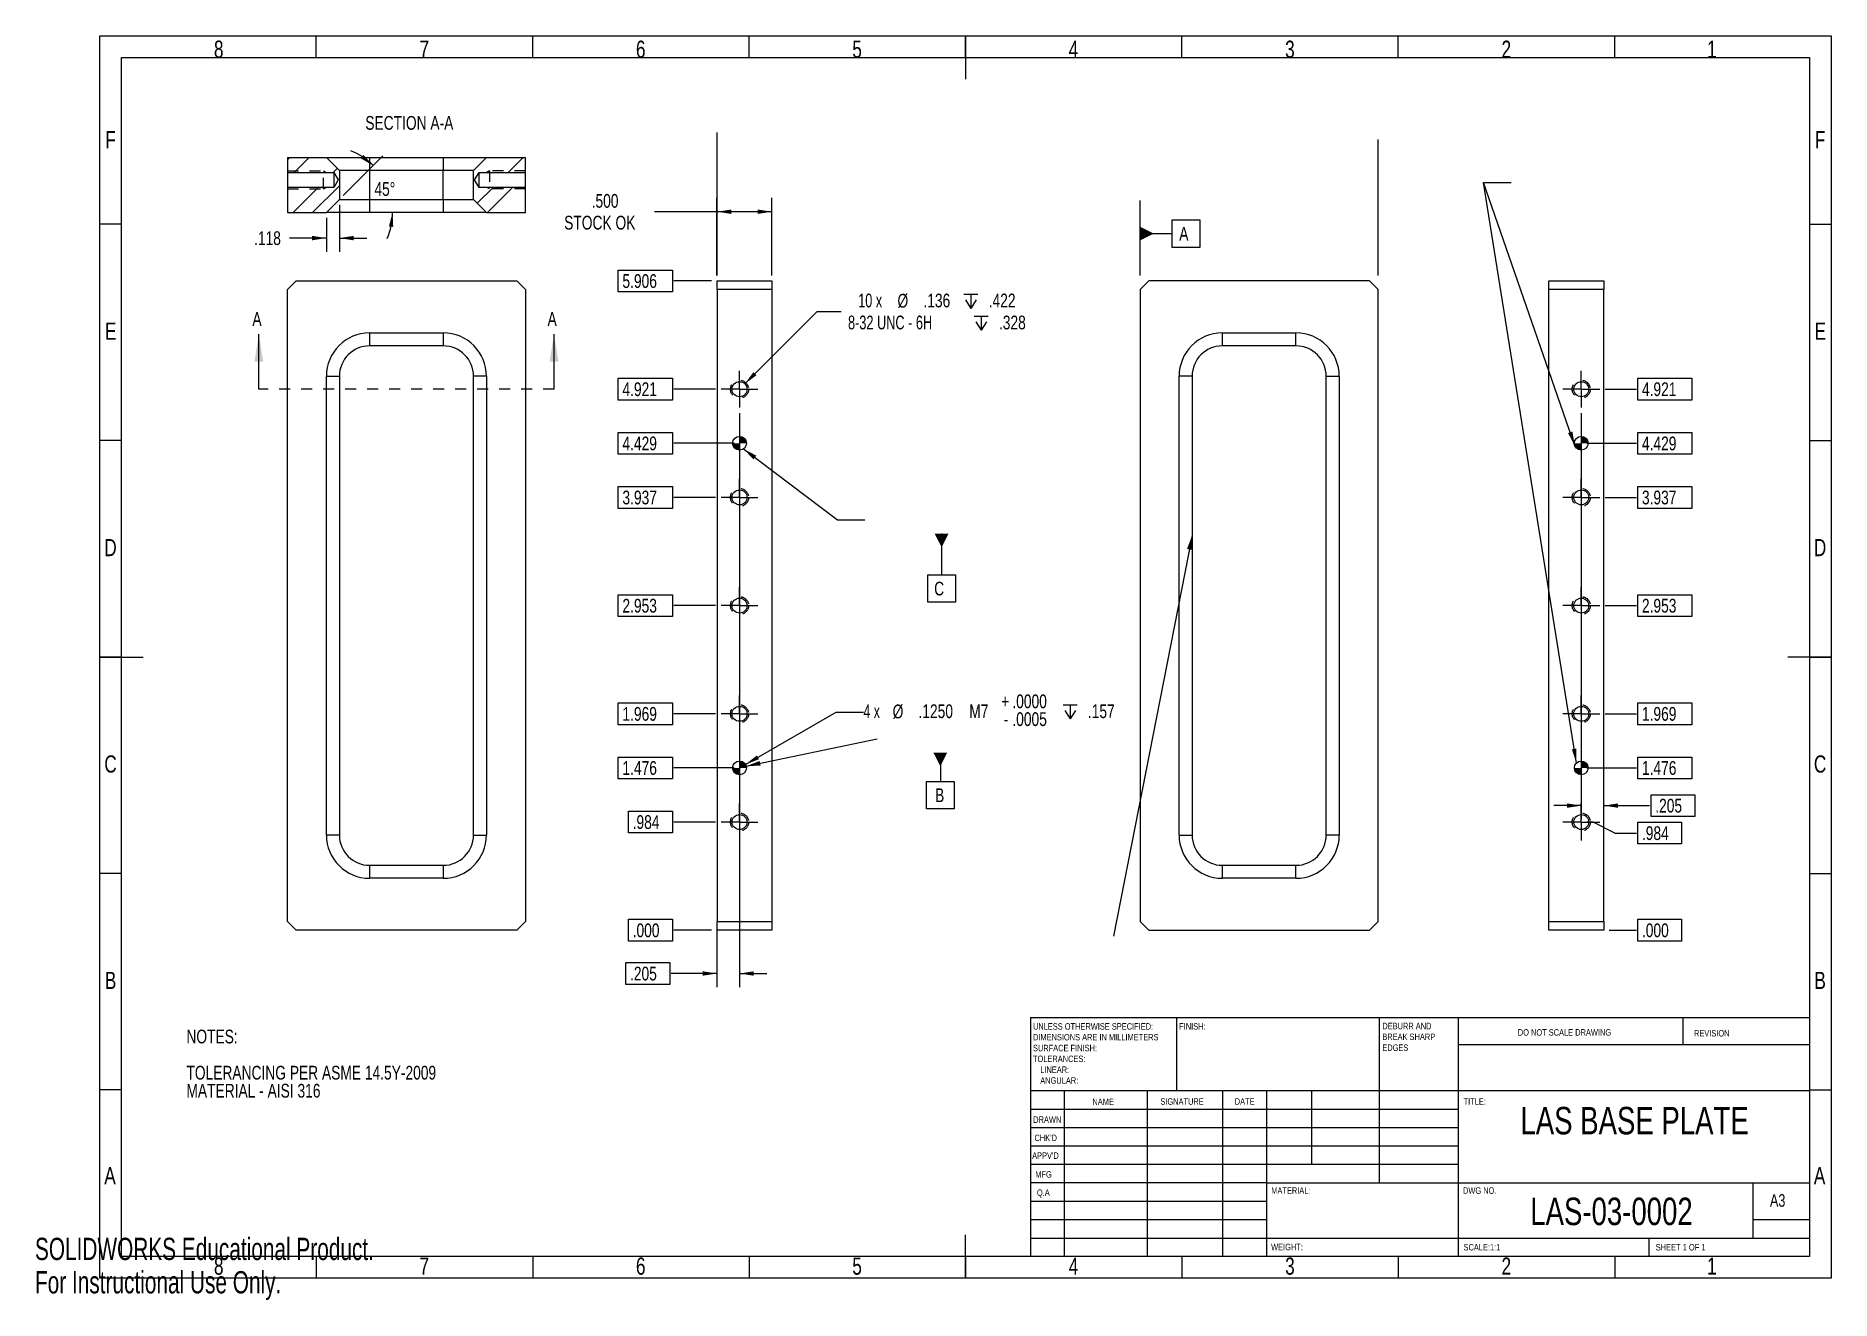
# Model space of a CAD drawing. Extents: x 0 to 16.3, y 0 to 11.5.
import ezdxf

# ---------------------------------------------------------------- set-up
doc = ezdxf.new("R2010")
doc.units = 0
doc.linetypes.add('SLD-DASHED', pattern=[0.075, 0.05, -0.025])
doc.linetypes.add('SLD-SOLID', pattern=[0])
doc.layers.get('0').update_dxf_attribs({"linetype": 'CONTINUOUS'})
doc.styles.add('SLDTEXTSTYLE0', font='TXT', dxfattribs={"width": 0.75})
doc.styles.add('SLDTEXTSTYLE1', font='TXT', dxfattribs={"width": 0.686449})
doc.styles.add('SLDTEXTSTYLE2', font='TXT', dxfattribs={"width": 0.6875})
doc.styles.add('SLDTEXTSTYLE3', font='TXT', dxfattribs={"width": 0.692308})
doc.styles.add('SLDTEXTSTYLE4', font='TXT', dxfattribs={"width": 0.666667})
doc.styles.add('SLDTEXTSTYLE6', font='TXT', dxfattribs={"width": 0.7})
doc.dimstyles.new('SLDDIMSTYLE0', dxfattribs={"dimtxt": 0.125, "dimasz": 0.13, "dimexe": 0, "dimexo": 0.0625, "dimgap": -0.03125, "dimtad": 0, "dimtih": 1, "dimtoh": 1, "dimdec": 3, "dimrnd": 1e-09, "dimzin": 4, "dimtxsty": 'SLDTEXTSTYLE0', "dimblk1": 'NONE', "dimblk2": 'NONE', "dimsah": 1, "dimcen": 0.09, "dimazin": 3, "dimtfac": 1, "dimtdec": 3, "dimtofl": 0, "dimtmove": 0, "dimatfit": 3, "dimtolj": 1})
doc.dimstyles.new('SLDDIMSTYLE1', dxfattribs={"dimtxt": 0.125, "dimasz": 0.13, "dimexe": 0, "dimexo": 0.0625, "dimgap": -0.03125, "dimtad": 0, "dimtih": 1, "dimtoh": 1, "dimdec": 3, "dimrnd": 1e-09, "dimzin": 12, "dimtxsty": 'SLDTEXTSTYLE0', "dimblk1": 'NONE', "dimblk2": 'NONE', "dimsah": 1, "dimcen": 0.09, "dimazin": 3, "dimtfac": 1, "dimtdec": 3, "dimtofl": 0, "dimtmove": 0, "dimatfit": 3, "dimtolj": 1})
doc.dimstyles.new('SLDDIMSTYLE10', dxfattribs={"dimtxt": 0.125, "dimasz": 0.13, "dimexe": 0, "dimexo": 0.0625, "dimgap": -0.03125, "dimtad": 0, "dimtih": 1, "dimtoh": 1, "dimdec": 3, "dimrnd": 1e-09, "dimzin": 12, "dimtxsty": 'SLDTEXTSTYLE0', "dimblk1": 'NONE', "dimblk2": 'NONE', "dimsah": 1, "dimcen": 0.09, "dimazin": 3, "dimtfac": 1, "dimtdec": 3, "dimtofl": 0, "dimtmove": 0, "dimatfit": 3, "dimtolj": 1})
doc.dimstyles.new('SLDDIMSTYLE11', dxfattribs={"dimtxt": 0.125, "dimasz": 0.13, "dimexe": 0, "dimexo": 0.0625, "dimgap": 0.03125, "dimtad": 0, "dimtih": 1, "dimtoh": 1, "dimdec": 4, "dimzin": 12, "dimtxsty": 'SLDTEXTSTYLE0', "dimsah": 1, "dimcen": 0.09, "dimazin": 3, "dimtfac": 1, "dimtofl": 0, "dimtmove": 0, "dimatfit": 3, "dimtolj": 1, "dimtzin": 12})
doc.dimstyles.new('SLDDIMSTYLE12', dxfattribs={"dimtxt": 0.125, "dimasz": 0.13, "dimexe": 0, "dimexo": 0.0625, "dimgap": 0.03125, "dimtad": 0, "dimtih": 1, "dimtoh": 1, "dimdec": 3, "dimrnd": 1e-09, "dimzin": 12, "dimtxsty": 'SLDTEXTSTYLE0', "dimsah": 1, "dimcen": 0.09, "dimazin": 3, "dimtfac": 1, "dimtdec": 3, "dimtmove": 0, "dimatfit": 3, "dimtolj": 1, "dimtzin": 12})
doc.dimstyles.new('SLDDIMSTYLE2', dxfattribs={"dimtxt": 0.125, "dimasz": 0.13, "dimexe": 0, "dimexo": 0.0625, "dimgap": 0.03125, "dimtad": 0, "dimtih": 1, "dimtoh": 1, "dimdec": 3, "dimrnd": 1e-09, "dimzin": 4, "dimtxsty": 'SLDTEXTSTYLE0', "dimsah": 1, "dimcen": 0.09, "dimazin": 3, "dimtfac": 1, "dimtdec": 3, "dimtofl": 0, "dimtmove": 0, "dimatfit": 3, "dimtolj": 1, "dimtzin": 12})
doc.dimstyles.new('SLDDIMSTYLE3', dxfattribs={"dimtxt": 0.125, "dimasz": 0.13, "dimexe": 0, "dimexo": 0.0625, "dimgap": 0.03125, "dimtad": 0, "dimtih": 1, "dimtoh": 1, "dimdec": 3, "dimrnd": 1e-09, "dimzin": 12, "dimtxsty": 'SLDTEXTSTYLE0', "dimsah": 1, "dimcen": 0, "dimazin": 3, "dimtfac": 1, "dimtdec": 3, "dimtofl": 0, "dimtmove": 0, "dimatfit": 3, "dimtolj": 1, "dimtzin": 12})
doc.dimstyles.new('SLDDIMSTYLE4', dxfattribs={"dimtxt": 0.125, "dimasz": 0.13, "dimexe": 0, "dimexo": 0.0625, "dimgap": 0.03125, "dimtad": 0, "dimtih": 1, "dimtoh": 1, "dimdec": 4, "dimrnd": 1e-09, "dimzin": 4, "dimtxsty": 'SLDTEXTSTYLE0', "dimsah": 1, "dimcen": 0, "dimazin": 3, "dimtol": 1, "dimtm": 0.001, "dimtfac": 1, "dimtdec": 3, "dimtofl": 0, "dimtmove": 0, "dimatfit": 3, "dimtolj": 1, "dimtzin": 0})
doc.dimstyles.new('SLDDIMSTYLE5', dxfattribs={"dimtxt": 0.125, "dimasz": 0.13, "dimexe": 0, "dimexo": 0.0625, "dimgap": -0.03125, "dimtad": 0, "dimtih": 1, "dimtoh": 1, "dimdec": 3, "dimrnd": 1e-09, "dimzin": 12, "dimtxsty": 'SLDTEXTSTYLE0', "dimsah": 1, "dimcen": 0.09, "dimazin": 3, "dimtfac": 1, "dimtdec": 3, "dimtmove": 0, "dimatfit": 3, "dimtolj": 1})
doc.dimstyles.new('SLDDIMSTYLE7', dxfattribs={"dimtxt": 0.18, "dimasz": 0.13, "dimexe": 0, "dimexo": 0.0625, "dimgap": 0, "dimtad": 0, "dimtih": 1, "dimtoh": 1, "dimdec": 0, "dimrnd": 1e-09, "dimzin": 0, "dimtxsty": 'STANDARD', "dimblk1": 'NONE', "dimblk2": 'NONE', "dimsah": 1, "dimcen": 0.09, "dimazin": 3, "dimtfac": 0.13, "dimtdec": 0, "dimtofl": 0, "dimtmove": 0, "dimatfit": 3, "dimtolj": 1, "dimtzin": 0})
doc.dimstyles.new('SLDDIMSTYLE8', dxfattribs={"dimtxt": 0.18, "dimasz": 0.13, "dimexe": 0, "dimexo": 0.0625, "dimgap": 0, "dimtad": 0, "dimtih": 1, "dimtoh": 1, "dimdec": 0, "dimrnd": 1e-09, "dimzin": 0, "dimtxsty": 'STANDARD', "dimsah": 1, "dimcen": 0.09, "dimazin": 3, "dimtfac": 0.13, "dimtdec": 0, "dimtofl": 0, "dimtmove": 0, "dimatfit": 3, "dimtolj": 1, "dimtzin": 0})
doc.dimstyles.new('SLDDIMSTYLE9', dxfattribs={"dimtxt": 0.125, "dimasz": 0.13, "dimexe": 0, "dimexo": 0.0625, "dimgap": -0.03125, "dimtad": 0, "dimtih": 1, "dimtoh": 1, "dimdec": 3, "dimrnd": 1e-09, "dimzin": 4, "dimtxsty": 'SLDTEXTSTYLE0', "dimblk1": 'NONE', "dimblk2": 'NONE', "dimsah": 1, "dimcen": 0.09, "dimazin": 3, "dimtfac": 1, "dimtdec": 3, "dimtofl": 0, "dimtmove": 0, "dimatfit": 3, "dimtolj": 1})

msp = doc.modelspace()

# ---------------------------------------------------------------- texts
at = {"color": 7, "linetype": 'CONTINUOUS'}
for s, insert, char_height, attachment_point, style in [('8', (1.67165, 11.45317), 0.15625, 2, 'SLDTEXTSTYLE0'), ('7', (3.54173, 11.45317), 0.15625, 2, 'SLDTEXTSTYLE0'), ('6', (5.51024, 11.45317), 0.15625, 2, 'SLDTEXTSTYLE0'), ('5', (7.47874, 11.45317), 0.15625, 2, 'SLDTEXTSTYLE0'), ('4', (9.44725, 11.45317), 0.15625, 2, 'SLDTEXTSTYLE0'), ('3', (11.41575, 11.45317), 0.15625, 2, 'SLDTEXTSTYLE0'), ('2', (13.38425, 11.45317), 0.15625, 2, 'SLDTEXTSTYLE0'), ('1', (15.25433, 11.45317), 0.15625, 2, 'SLDTEXTSTYLE0'), ('F', (0.68731, 10.63081), 0.15625, 2, 'SLDTEXTSTYLE0'), ('SECTION A-A', (3.40555, 10.76744), 0.125, 2, 'SLDTEXTSTYLE0'), ('F', (16.23849, 10.63081), 0.15625, 2, 'SLDTEXTSTYLE0'), ('A', (1.97785, 8.98373), 0.125, 1, 'SLDTEXTSTYLE0'), ('A', (4.66289, 8.98373), 0.125, 1, 'SLDTEXTSTYLE0'), ('E', (0.68928, 8.88868), 0.15625, 2, 'SLDTEXTSTYLE0'), ('E', (16.24046, 8.88868), 0.15625, 2, 'SLDTEXTSTYLE0'), ('D', (0.68711, 6.92018), 0.15625, 2, 'SLDTEXTSTYLE0'), ('D', (16.23829, 6.92018), 0.15625, 2, 'SLDTEXTSTYLE0'), ('C', (0.68735, 4.95168), 0.15625, 2, 'SLDTEXTSTYLE0'), ('C', (16.23853, 4.95168), 0.15625, 2, 'SLDTEXTSTYLE0'), ('B', (0.68782, 2.98317), 0.15625, 2, 'SLDTEXTSTYLE0'), ('B', (16.239, 2.98317), 0.15625, 2, 'SLDTEXTSTYLE0'), ('FINISH:', (10.40832, 2.51651), 0.059055, 1, 'SLDTEXTSTYLE0'), ('DO NOT SCALE DRAWING', (13.48877, 2.46193), 0.0590551, 1, 'SLDTEXTSTYLE0'), ('REVISION', (15.09164, 2.45413), 0.059055, 1, 'SLDTEXTSTYLE0'), ('NAME', (9.61899, 1.83077), 0.059055, 1, 'SLDTEXTSTYLE0'), ('SIGNATURE', (10.23754, 1.83314), 0.059055, 1, 'SLDTEXTSTYLE0'), ('DATE', (10.91396, 1.83371), 0.059055, 1, 'SLDTEXTSTYLE0'), ('TITLE:', (12.99568, 1.83371), 0.059055, 1, 'SLDTEXTSTYLE0'), ('DRAWN', (9.08045, 1.66869), 0.059055, 1, 'SLDTEXTSTYLE1'), ('LAS BASE PLATE', (14.55113, 1.75479), 0.25, 2, 'SLDTEXTSTYLE0'), ("CHK'D", (9.0921, 1.50244), 0.059055, 1, 'SLDTEXTSTYLE0'), ("APPV'D", (9.07093, 1.34118), 0.059055, 1, 'SLDTEXTSTYLE0'), ('A', (0.68266, 1.20711), 0.15625, 2, 'SLDTEXTSTYLE0'), ('MFG', (9.09937, 1.16991), 0.059055, 1, 'SLDTEXTSTYLE0'), ('A', (16.23385, 1.20711), 0.15625, 2, 'SLDTEXTSTYLE0'), ('Q.A', (9.11453, 1.00412), 0.059055, 1, 'SLDTEXTSTYLE0'), ('MATERIAL:', (11.2459, 1.02307), 0.059055, 1, 'SLDTEXTSTYLE0'), ('DWG NO.', (12.99028, 1.02307), 0.059055, 1, 'SLDTEXTSTYLE0'), ('LAS-03-0002', (14.34084, 0.92941), 0.25, 2, 'SLDTEXTSTYLE0'), ('A3', (15.78233, 0.96088), 0.114583, 1, 'SLDTEXTSTYLE0'), ('SOLIDWORKS Educational Product.', (0, 0.56419), 0.2022874, 1, 'SLDTEXTSTYLE6'), ('WEIGHT:', (11.2448, 0.50982), 0.059, 1, 'SLDTEXTSTYLE0'), ('SCALE:1:1', (12.99504, 0.50788), 0.059055, 1, 'SLDTEXTSTYLE0'), ('SHEET 1 OF 1', (14.74324, 0.50788), 0.0590551, 1, 'SLDTEXTSTYLE2'), ('8', (1.67165, 0.38475), 0.15625, 2, 'SLDTEXTSTYLE0'), ('7', (3.54173, 0.38475), 0.15625, 2, 'SLDTEXTSTYLE0'), ('6', (5.51024, 0.38475), 0.15625, 2, 'SLDTEXTSTYLE0'), ('5', (7.47874, 0.38475), 0.15625, 2, 'SLDTEXTSTYLE0'), ('4', (9.44725, 0.38475), 0.15625, 2, 'SLDTEXTSTYLE0'), ('3', (11.41575, 0.38475), 0.15625, 2, 'SLDTEXTSTYLE0'), ('2', (13.38425, 0.38475), 0.15625, 2, 'SLDTEXTSTYLE0'), ('1', (15.25433, 0.38475), 0.15625, 2, 'SLDTEXTSTYLE0'), ('For Instructional Use Only.', (0, 0.26076), 0.2022874, 1, 'SLDTEXTSTYLE6')]:
    msp.add_mtext(s, dxfattribs=dict(at, insert=insert, char_height=char_height, attachment_point=attachment_point, style=style))

# ---------------------------------------------------------------- blocks, each defined once
blk = doc.blocks.new('SW_NOTE_0')
at = {"color": 0, "linetype": 'CONTINUOUS', "char_height": 0.125, "attachment_point": 1, "style": 'SLDTEXTSTYLE0'}
for s, insert in [('NOTES:', (0, 0.161)), ('TOLERANCING PER ASME 14.5Y-2009', (0, -0.168)), ('MATERIAL - AISI 316', (0, -0.332))]:
    blk.add_mtext(s, dxfattribs=dict(at, insert=insert))
blk = doc.blocks.new('SW_NOTE_0_1')
at = {"color": 0, "linetype": 'CONTINUOUS', "attachment_point": 1, "style": 'SLDTEXTSTYLE0'}
for s, insert, char_height in [('UNLESS OTHERWISE SPECIFIED:', (0, 0.076), 0.05906), ('SURFACE FINISH:', (0, -0.121), 0.05906), ('DIMENSIONS ARE IN MILLIMETERS', (0, -0.022), 0.05906), ('TOLERANCES:', (0, -0.219), 0.05906), ('LINEAR:', (0.066, -0.318), 0.0591), ('ANGULAR:', (0.066, -0.416), 0.0591)]:
    blk.add_mtext(s, dxfattribs=dict(at, insert=insert, char_height=char_height))
blk = doc.blocks.new('SW_NOTE_0_2')
at = {"color": 0, "linetype": 'CONTINUOUS', "attachment_point": 1, "style": 'SLDTEXTSTYLE0'}
for s, insert, char_height in [('DEBURR AND', (0, 0.076), 0.0591), ('BREAK SHARP', (0, -0.022), 0.05906), ('EDGES', (0, -0.121), 0.0591)]:
    blk.add_mtext(s, dxfattribs=dict(at, insert=insert, char_height=char_height))
blk = doc.blocks.new('_D')
at = {"color": 7, "linetype": 'SLD-SOLID'}
for p, q in [((5.398, 3.262), (5.398, 3.461)), ((5.398, 3.461), (5.798, 3.461)), ((5.798, 3.461), (5.798, 3.262)), ((6.154, 3.361), (5.811, 3.361)), ((5.798, 3.262), (5.398, 3.262))]:
    blk.add_line(p, q, dxfattribs=at)
at = {"color": 7, "linetype": 'SLD-SOLID', "insert": (5.437, 3.423), "char_height": 0.125, "attachment_point": 1, "style": 'SLDTEXTSTYLE0'}
blk.add_mtext('.000', dxfattribs=at)
blk = doc.blocks.new('_NONE')
blk = doc.blocks.new('_D_1')
at = {"color": 7, "linetype": 'SLD-SOLID'}
for p, q in [((5.398, 4.246), (5.398, 4.445)), ((5.398, 4.445), (5.798, 4.445)), ((5.798, 4.445), (5.798, 4.246)), ((5.798, 4.246), (5.398, 4.246)), ((6.191, 4.346), (5.811, 4.346))]:
    blk.add_line(p, q, dxfattribs=at)
at = {"color": 7, "linetype": 'SLD-SOLID', "insert": (5.437, 4.408), "char_height": 0.125, "attachment_point": 1, "style": 'SLDTEXTSTYLE0'}
blk.add_mtext('.984', dxfattribs=at)
blk = doc.blocks.new('_D_2')
at = {"color": 7, "linetype": 'SLD-SOLID'}
for p, q in [((5.306, 4.739), (5.306, 4.937)), ((5.306, 4.937), (5.798, 4.937)), ((5.798, 4.937), (5.798, 4.739)), ((5.798, 4.739), (5.306, 4.739)), ((6.359, 4.838), (5.811, 4.838))]:
    blk.add_line(p, q, dxfattribs=at)
at = {"color": 7, "linetype": 'SLD-SOLID', "insert": (5.344, 4.9), "char_height": 0.125, "attachment_point": 1, "style": 'SLDTEXTSTYLE0'}
blk.add_mtext('1.476', dxfattribs=at)
blk = doc.blocks.new('_D_3')
at = {"color": 7, "linetype": 'SLD-SOLID'}
for p, q in [((5.306, 5.231), (5.306, 5.429)), ((5.306, 5.429), (5.798, 5.429)), ((5.798, 5.429), (5.798, 5.231)), ((5.798, 5.231), (5.306, 5.231)), ((6.191, 5.33), (5.811, 5.33))]:
    blk.add_line(p, q, dxfattribs=at)
at = {"color": 7, "linetype": 'SLD-SOLID', "insert": (5.344, 5.392), "char_height": 0.125, "attachment_point": 1, "style": 'SLDTEXTSTYLE0'}
blk.add_mtext('1.969', dxfattribs=at)
blk = doc.blocks.new('_D_4')
at = {"color": 7, "linetype": 'SLD-SOLID'}
for p, q in [((5.306, 6.215), (5.306, 6.413)), ((5.306, 6.413), (5.798, 6.413)), ((5.798, 6.413), (5.798, 6.215)), ((5.798, 6.215), (5.306, 6.215)), ((6.191, 6.314), (5.811, 6.314))]:
    blk.add_line(p, q, dxfattribs=at)
at = {"color": 7, "linetype": 'SLD-SOLID', "insert": (5.344, 6.376), "char_height": 0.125, "attachment_point": 1, "style": 'SLDTEXTSTYLE0'}
blk.add_mtext('2.953', dxfattribs=at)
blk = doc.blocks.new('_D_5')
at = {"color": 7, "linetype": 'SLD-SOLID'}
for p, q in [((5.306, 7.199), (5.306, 7.398)), ((5.306, 7.398), (5.798, 7.398)), ((5.798, 7.398), (5.798, 7.199)), ((5.798, 7.199), (5.306, 7.199)), ((6.191, 7.298), (5.811, 7.298))]:
    blk.add_line(p, q, dxfattribs=at)
at = {"color": 7, "linetype": 'SLD-SOLID', "insert": (5.344, 7.36), "char_height": 0.125, "attachment_point": 1, "style": 'SLDTEXTSTYLE0'}
blk.add_mtext('3.937', dxfattribs=at)
blk = doc.blocks.new('_D_6')
at = {"color": 7, "linetype": 'SLD-SOLID'}
for p, q in [((5.306, 7.691), (5.306, 7.89)), ((5.306, 7.89), (5.798, 7.89)), ((5.798, 7.89), (5.798, 7.691)), ((5.798, 7.691), (5.306, 7.691)), ((6.359, 7.791), (5.811, 7.791))]:
    blk.add_line(p, q, dxfattribs=at)
at = {"color": 7, "linetype": 'SLD-SOLID', "insert": (5.344, 7.852), "char_height": 0.125, "attachment_point": 1, "style": 'SLDTEXTSTYLE0'}
blk.add_mtext('4.429', dxfattribs=at)
blk = doc.blocks.new('_D_7')
at = {"color": 7, "linetype": 'SLD-SOLID'}
for p, q in [((5.306, 8.183), (5.306, 8.382)), ((5.306, 8.382), (5.798, 8.382)), ((5.798, 8.382), (5.798, 8.183)), ((5.798, 8.183), (5.306, 8.183)), ((6.191, 8.283), (5.811, 8.283))]:
    blk.add_line(p, q, dxfattribs=at)
at = {"color": 7, "linetype": 'SLD-SOLID', "insert": (5.344, 8.345), "char_height": 0.125, "attachment_point": 1, "style": 'SLDTEXTSTYLE0'}
blk.add_mtext('4.921', dxfattribs=at)
blk = doc.blocks.new('_D_8')
at = {"color": 7, "linetype": 'SLD-SOLID'}
for p, q in [((5.306, 9.168), (5.306, 9.366)), ((5.306, 9.366), (5.798, 9.366)), ((5.798, 9.366), (5.798, 9.168)), ((5.798, 9.168), (5.306, 9.168)), ((6.154, 9.267), (5.811, 9.267))]:
    blk.add_line(p, q, dxfattribs=at)
at = {"color": 7, "linetype": 'SLD-SOLID', "insert": (5.344, 9.329), "char_height": 0.125, "attachment_point": 1, "style": 'SLDTEXTSTYLE0'}
blk.add_mtext('5.906', dxfattribs=at)
blk = doc.blocks.new('_D_9')
at = {"color": 7, "linetype": 'SLD-SOLID'}
for p, q in [((6.204, 9.317), (6.204, 10.022)), ((6.704, 9.317), (6.704, 10.022)), ((6.204, 9.897), (5.636, 9.897)), ((6.704, 9.897), (6.204, 9.897))]:
    blk.add_line(p, q, dxfattribs=at)
for points in [[(6.204, 9.897), (6.334, 9.877), (6.334, 9.917)], [(6.704, 9.897), (6.574, 9.917), (6.574, 9.877)]]:
    blk.add_solid(points, dxfattribs=at)
at = {"color": 7, "linetype": 'SLD-SOLID', "char_height": 0.125, "attachment_point": 1, "style": 'SLDTEXTSTYLE0'}
for s, insert in [('.500', (5.064, 10.058)), ('STOCK OK', (4.814, 9.86))]:
    blk.add_mtext(s, dxfattribs=dict(at, insert=insert))
blk = doc.blocks.new('SW_SYMBOL_HOLE_DEPTH')
at = {"color": 0, "linetype": 'SLD-SOLID'}
for p, q in [((0, 34.4), (31.5, 34.4)), ((3.9, 21.9), (15.7, 3)), ((15.7, 34.4), (15.7, 3)), ((27.6, 21.9), (15.7, 3))]:
    blk.add_line(p, q, dxfattribs=at)
blk = doc.blocks.new('_D_10')
at = {"color": 7, "linetype": 'SLD-SOLID'}
for p, q in [((6.457, 8.331), (7.115, 8.989)), ((7.115, 8.989), (7.334, 8.989))]:
    blk.add_line(p, q, dxfattribs=at)
blk.add_solid([(6.457, 8.331), (6.563, 8.409), (6.535, 8.437)], dxfattribs=at)
at = {"color": 7, "linetype": 'SLD-SOLID', "xscale": 0.0040555664, "yscale": 0.0040555664, "zscale": 0.0040555664}
for p in [(8.45, 9.006), (8.543, 8.806)]:
    blk.add_blockref('SW_SYMBOL_HOLE_DEPTH', p, dxfattribs=at)
at = {"color": 7, "linetype": 'SLD-SOLID', "char_height": 0.125, "attachment_point": 1}
for s, insert, style in [('10 x', (7.489, 9.152), 'SLDTEXTSTYLE2'), ('%%c', (7.846, 9.15), 'SLDTEXTSTYLE0'), ('.136', (8.082, 9.152), 'SLDTEXTSTYLE0'), ('.422', (8.676, 9.152), 'SLDTEXTSTYLE0'), ('8-32 UNC - 6H', (7.396, 8.952), 'SLDTEXTSTYLE3'), ('.328', (8.769, 8.952), 'SLDTEXTSTYLE0')]:
    blk.add_mtext(s, dxfattribs=dict(at, insert=insert, style=style))
blk = doc.blocks.new('_D_11')
at = {"color": 7, "linetype": 'SLD-SOLID'}
for p, q in [((6.463, 4.869), (7.287, 5.345)), ((7.287, 5.345), (7.537, 5.345))]:
    blk.add_line(p, q, dxfattribs=at)
blk.add_solid([(6.463, 4.869), (6.586, 4.917), (6.566, 4.951)], dxfattribs=at)
at = {"color": 7, "linetype": 'SLD-SOLID', "xscale": 0.0040555664, "yscale": 0.0040555664, "zscale": 0.0040555664}
blk.add_blockref('SW_SYMBOL_HOLE_DEPTH', (9.353, 5.271), dxfattribs=at)
at = {"color": 7, "linetype": 'SLD-SOLID', "char_height": 0.125, "attachment_point": 1}
for s, insert, style in [('4 x', (7.537, 5.416), 'SLDTEXTSTYLE4'), ('%%c', (7.802, 5.414), 'SLDTEXTSTYLE0'), ('.1250', (8.037, 5.416), 'SLDTEXTSTYLE0'), ('M7', (8.499, 5.416), 'SLDTEXTSTYLE0'), ('+', (8.79, 5.506), 'SLDTEXTSTYLE0'), ('.0000', (8.891, 5.506), 'SLDTEXTSTYLE0'), ('.157', (9.578, 5.416), 'SLDTEXTSTYLE0'), ('-', (8.813, 5.344), 'SLDTEXTSTYLE0'), ('.0005', (8.891, 5.344), 'SLDTEXTSTYLE0')]:
    blk.add_mtext(s, dxfattribs=dict(at, insert=insert, style=style))
blk = doc.blocks.new('_D_12')
at = {"color": 7, "linetype": 'SLD-SOLID'}
for p, q in [((6.409, 8.065), (6.409, 2.843)), ((6.204, 3.39), (6.204, 2.843)), ((5.375, 2.869), (5.375, 3.067)), ((5.375, 3.067), (5.774, 3.067)), ((5.774, 3.067), (5.774, 2.869)), ((6.204, 2.968), (5.787, 2.968)), ((6.409, 2.968), (6.659, 2.968)), ((5.774, 2.869), (5.375, 2.869))]:
    blk.add_line(p, q, dxfattribs=at)
for points in [[(6.204, 2.968), (6.074, 2.988), (6.074, 2.948)], [(6.409, 2.968), (6.539, 2.948), (6.539, 2.988)]]:
    blk.add_solid(points, dxfattribs=at)
at = {"color": 7, "linetype": 'SLD-SOLID', "insert": (5.413, 3.03), "char_height": 0.125, "attachment_point": 1, "style": 'SLDTEXTSTYLE0'}
blk.add_mtext('.205', dxfattribs=at)
blk = doc.blocks.new('SW_CENTERMARKSYMBOL_0')
at = {"color": 0, "linetype": 'SLD-SOLID'}
for p, q in [((0, 0.1), (0, 0.168)), ((-0.1, 0), (-0.168, 0)), ((0, 0), (-0.1, 0)), ((0, 0), (0, 0.1)), ((0, 0), (0, -0.1)), ((0, 0), (0.1, 0)), ((0.1, 0), (0.168, 0)), ((0, -0.1), (0, -0.168))]:
    blk.add_line(p, q, dxfattribs=at)
blk = doc.blocks.new('SW_CENTERMARKSYMBOL_1')
at = {"color": 0, "linetype": 'SLD-SOLID'}
for p, q in [((0, 0.1), (0, 0.168)), ((-0.1, 0), (-0.168, 0)), ((0, 0), (-0.1, 0)), ((0, 0), (0, 0.1)), ((0, 0), (0, -0.1)), ((0, 0), (0.1, 0)), ((0.1, 0), (0.168, 0)), ((0, -0.1), (0, -0.168))]:
    blk.add_line(p, q, dxfattribs=at)
blk = doc.blocks.new('SW_CENTERMARKSYMBOL_2')
at = {"color": 0, "linetype": 'SLD-SOLID'}
for p, q in [((0, 0.1), (0, 0.168)), ((-0.1, 0), (-0.168, 0)), ((0, 0), (-0.1, 0)), ((0, 0), (0, 0.1)), ((0, 0), (0, -0.1)), ((0, 0), (0.1, 0)), ((0.1, 0), (0.168, 0)), ((0, -0.1), (0, -0.168))]:
    blk.add_line(p, q, dxfattribs=at)
blk = doc.blocks.new('SW_CENTERMARKSYMBOL_3')
at = {"color": 0, "linetype": 'SLD-SOLID'}
for p, q in [((0, 0.1), (0, 0.168)), ((-0.1, 0), (-0.168, 0)), ((0, 0), (-0.1, 0)), ((0, 0), (0, 0.1)), ((0, 0), (0, -0.1)), ((0, 0), (0.1, 0)), ((0.1, 0), (0.168, 0)), ((0, -0.1), (0, -0.168))]:
    blk.add_line(p, q, dxfattribs=at)
blk = doc.blocks.new('SW_CENTERMARKSYMBOL_4')
at = {"color": 0, "linetype": 'SLD-SOLID'}
for p, q in [((0, 0.1), (0, 0.168)), ((-0.1, 0), (-0.168, 0)), ((0, 0), (-0.1, 0)), ((0, 0), (0, 0.1)), ((0, 0), (0, -0.1)), ((0, 0), (0.1, 0)), ((0.1, 0), (0.168, 0)), ((0, -0.1), (0, -0.168))]:
    blk.add_line(p, q, dxfattribs=at)
blk = doc.blocks.new('SW_DATUMTAG_0')
at = {"color": 0, "linetype": 'SLD-SOLID'}
for p, q in [((0.048, 0.485), (0.048, 0.224)), ((-0.077, -0.026), (-0.077, 0.224)), ((-0.077, 0.224), (0.173, 0.224)), ((0.173, 0.224), (0.173, -0.026)), ((0.173, -0.026), (-0.077, -0.026))]:
    blk.add_line(p, q, dxfattribs=at)
blk.add_solid([(0.11, 0.485), (-0.015, 0.485), (0.048, 0.36)], dxfattribs=at)
at = {"color": 0, "linetype": 'CONTINUOUS', "insert": (0, 0.161), "char_height": 0.125, "attachment_point": 1, "style": 'SLDTEXTSTYLE0'}
blk.add_mtext('B', dxfattribs=at)
blk = doc.blocks.new('SW_DATUMTAG_1')
at = {"color": 0, "linetype": 'SLD-SOLID'}
for p, q in [((0.068, 0.598), (0.068, 0.224)), ((-0.057, -0.026), (-0.057, 0.224)), ((-0.057, 0.224), (0.193, 0.224)), ((0.193, 0.224), (0.193, -0.026)), ((0.193, -0.026), (-0.057, -0.026))]:
    blk.add_line(p, q, dxfattribs=at)
blk.add_solid([(0.13, 0.598), (0.005, 0.598), (0.068, 0.473)], dxfattribs=at)
at = {"color": 0, "linetype": 'CONTINUOUS', "insert": (0, 0.161), "char_height": 0.125, "attachment_point": 1, "style": 'SLDTEXTSTYLE0'}
blk.add_mtext('C', dxfattribs=at)
blk = doc.blocks.new('*U47')
at = {"color": 0, "linetype": 'CONTINUOUS'}
for points in [[(0, 0), (0, 0.062), (0.012, 0)], [(0.012, 0), (0, 0.062), (0.012, 0.061)], [(0.012, 0), (0.012, 0.061), (0.024, 0)], [(0.024, 0), (0.012, 0.061), (0.024, 0.058)], [(0.024, 0), (0.024, 0.058), (0.035, 0)], [(0.035, 0), (0.024, 0.058), (0.035, 0.052)], [(0.035, 0), (0.035, 0.052), (0.044, 0)], [(0.044, 0), (0.035, 0.052), (0.044, 0.044)], [(0.044, 0), (0.044, 0.044), (0.052, 0)], [(0.052, 0), (0.044, 0.044), (0.052, 0.035)], [(0.052, 0), (0.052, 0.035), (0.058, 0)], [(0.058, 0), (0.052, 0.035), (0.058, 0.024)], [(0.058, 0), (0.058, 0.024), (0.061, 0)], [(0.061, 0), (0.058, 0.024), (0.061, 0.012)], [(0.061, 0), (0.061, 0.012), (0.062, 0)]]:
    blk.add_solid(points, dxfattribs=at)
blk = doc.blocks.new('*U48')
at = {"color": 0, "linetype": 'CONTINUOUS'}
for points in [[(-0.062, -0.011), (-0.062, 0), (-0.062, 0)], [(-0.062, -0.011), (-0.062, 0), (-0.059, -0.021)], [(-0.059, -0.021), (-0.062, 0), (-0.059, 0)], [(-0.059, -0.021), (-0.059, 0), (-0.054, -0.031)], [(-0.054, -0.031), (-0.059, 0), (-0.054, 0)], [(-0.054, -0.031), (-0.054, 0), (-0.048, -0.04)], [(-0.048, -0.04), (-0.054, 0), (-0.048, 0)], [(-0.048, -0.04), (-0.048, 0), (-0.04, -0.048)], [(-0.04, -0.048), (-0.048, 0), (-0.04, 0)], [(-0.04, -0.048), (-0.04, 0), (-0.031, -0.054)], [(-0.031, -0.054), (-0.04, 0), (-0.031, 0)], [(-0.031, -0.054), (-0.031, 0), (-0.021, -0.059)], [(-0.021, -0.059), (-0.031, 0), (-0.021, 0)], [(-0.021, -0.059), (-0.021, 0), (-0.011, -0.062)], [(-0.011, -0.062), (-0.021, 0), (-0.011, 0)], [(-0.011, -0.062), (-0.011, 0), (0, -0.062)], [(0, -0.062), (-0.011, 0), (0, 0)]]:
    blk.add_solid(points, dxfattribs=at)
blk = doc.blocks.new('SW_DOWELSYMBOL_0')
at = {"color": 0, "linetype": 'CONTINUOUS'}
blk.add_circle((0, 0), 0.0625, dxfattribs=at)
for name in ['*U48', '*U47']:
    blk.add_blockref(name, (0, 0), dxfattribs=at)
blk = doc.blocks.new('*U49')
at = {"color": 0, "linetype": 'CONTINUOUS'}
for points in [[(0, 0), (0, 0.062), (0.012, 0)], [(0.012, 0), (0, 0.062), (0.012, 0.061)], [(0.012, 0), (0.012, 0.061), (0.024, 0)], [(0.024, 0), (0.012, 0.061), (0.024, 0.058)], [(0.024, 0), (0.024, 0.058), (0.035, 0)], [(0.035, 0), (0.024, 0.058), (0.035, 0.052)], [(0.035, 0), (0.035, 0.052), (0.044, 0)], [(0.044, 0), (0.035, 0.052), (0.044, 0.044)], [(0.044, 0), (0.044, 0.044), (0.052, 0)], [(0.052, 0), (0.044, 0.044), (0.052, 0.035)], [(0.052, 0), (0.052, 0.035), (0.058, 0)], [(0.058, 0), (0.052, 0.035), (0.058, 0.024)], [(0.058, 0), (0.058, 0.024), (0.061, 0)], [(0.061, 0), (0.058, 0.024), (0.061, 0.012)], [(0.061, 0), (0.061, 0.012), (0.062, 0)]]:
    blk.add_solid(points, dxfattribs=at)
blk = doc.blocks.new('*U50')
at = {"color": 0, "linetype": 'CONTINUOUS'}
for points in [[(-0.062, -0.011), (-0.062, 0), (-0.062, 0)], [(-0.062, -0.011), (-0.062, 0), (-0.059, -0.021)], [(-0.059, -0.021), (-0.062, 0), (-0.059, 0)], [(-0.059, -0.021), (-0.059, 0), (-0.054, -0.031)], [(-0.054, -0.031), (-0.059, 0), (-0.054, 0)], [(-0.054, -0.031), (-0.054, 0), (-0.048, -0.04)], [(-0.048, -0.04), (-0.054, 0), (-0.048, 0)], [(-0.048, -0.04), (-0.048, 0), (-0.04, -0.048)], [(-0.04, -0.048), (-0.048, 0), (-0.04, 0)], [(-0.04, -0.048), (-0.04, 0), (-0.031, -0.054)], [(-0.031, -0.054), (-0.04, 0), (-0.031, 0)], [(-0.031, -0.054), (-0.031, 0), (-0.021, -0.059)], [(-0.021, -0.059), (-0.031, 0), (-0.021, 0)], [(-0.021, -0.059), (-0.021, 0), (-0.011, -0.062)], [(-0.011, -0.062), (-0.021, 0), (-0.011, 0)], [(-0.011, -0.062), (-0.011, 0), (0, -0.062)], [(0, -0.062), (-0.011, 0), (0, 0)]]:
    blk.add_solid(points, dxfattribs=at)
blk = doc.blocks.new('SW_DOWELSYMBOL_1')
at = {"color": 0, "linetype": 'CONTINUOUS'}
blk.add_circle((0, 0), 0.0625, dxfattribs=at)
for name in ['*U50', '*U49']:
    blk.add_blockref(name, (0, 0), dxfattribs=at)
blk = doc.blocks.new('SW_DATUMTAG_2')
at = {"color": 0, "linetype": 'SLD-SOLID'}
for p, q in [((-0.356, -0.281), (-0.356, 0.287)), ((-0.063, -0.026), (-0.063, 0.224)), ((-0.063, 0.224), (0.187, 0.224)), ((0.187, 0.224), (0.187, -0.026)), ((-0.356, 0.099), (-0.063, 0.099)), ((0.187, -0.026), (-0.063, -0.026))]:
    blk.add_line(p, q, dxfattribs=at)
blk.add_solid([(-0.356, 0.037), (-0.356, 0.162), (-0.231, 0.099)], dxfattribs=at)
at = {"color": 0, "linetype": 'CONTINUOUS', "insert": (0, 0.161), "char_height": 0.125, "attachment_point": 1, "style": 'SLDTEXTSTYLE0'}
blk.add_mtext('A', dxfattribs=at)
blk = doc.blocks.new('_D_13')
at = {"color": 7, "linetype": 'SLD-SOLID'}
for p, q in [((14.58, 3.262), (14.58, 3.461)), ((14.58, 3.461), (14.979, 3.461)), ((14.979, 3.461), (14.979, 3.262)), ((14.321, 3.361), (14.567, 3.361)), ((14.979, 3.262), (14.58, 3.262))]:
    blk.add_line(p, q, dxfattribs=at)
at = {"color": 7, "linetype": 'SLD-SOLID', "insert": (14.618, 3.423), "char_height": 0.125, "attachment_point": 1, "style": 'SLDTEXTSTYLE0'}
blk.add_mtext('.000', dxfattribs=at)
blk = doc.blocks.new('_D_14')
at = {"color": 7, "linetype": 'SLD-SOLID'}
for p, q in [((14.173, 4.346), (14.116, 4.346)), ((14.37, 4.245), (14.173, 4.346)), ((14.58, 4.146), (14.58, 4.345)), ((14.58, 4.345), (14.979, 4.345)), ((14.979, 4.345), (14.979, 4.146)), ((14.37, 4.245), (14.567, 4.245)), ((14.979, 4.146), (14.58, 4.146))]:
    blk.add_line(p, q, dxfattribs=at)
at = {"color": 7, "linetype": 'SLD-SOLID', "insert": (14.618, 4.307), "char_height": 0.125, "attachment_point": 1, "style": 'SLDTEXTSTYLE0'}
blk.add_mtext('.984', dxfattribs=at)
blk = doc.blocks.new('_D_15')
at = {"color": 7, "linetype": 'SLD-SOLID'}
for p, q in [((14.58, 4.739), (14.58, 4.937)), ((14.58, 4.937), (15.071, 4.937)), ((15.071, 4.937), (15.071, 4.739)), ((14.116, 4.838), (14.567, 4.838)), ((15.071, 4.739), (14.58, 4.739))]:
    blk.add_line(p, q, dxfattribs=at)
at = {"color": 7, "linetype": 'SLD-SOLID', "insert": (14.618, 4.9), "char_height": 0.125, "attachment_point": 1, "style": 'SLDTEXTSTYLE0'}
blk.add_mtext('1.476', dxfattribs=at)
blk = doc.blocks.new('_D_16')
at = {"color": 7, "linetype": 'SLD-SOLID'}
for p, q in [((14.58, 5.231), (14.58, 5.429)), ((14.58, 5.429), (15.071, 5.429)), ((15.071, 5.429), (15.071, 5.231)), ((14.284, 5.33), (14.567, 5.33)), ((15.071, 5.231), (14.58, 5.231))]:
    blk.add_line(p, q, dxfattribs=at)
at = {"color": 7, "linetype": 'SLD-SOLID', "insert": (14.618, 5.392), "char_height": 0.125, "attachment_point": 1, "style": 'SLDTEXTSTYLE0'}
blk.add_mtext('1.969', dxfattribs=at)
blk = doc.blocks.new('_D_17')
at = {"color": 7, "linetype": 'SLD-SOLID'}
for p, q in [((14.58, 6.215), (14.58, 6.413)), ((14.58, 6.413), (15.071, 6.413)), ((15.071, 6.413), (15.071, 6.215)), ((14.284, 6.314), (14.567, 6.314)), ((15.071, 6.215), (14.58, 6.215))]:
    blk.add_line(p, q, dxfattribs=at)
at = {"color": 7, "linetype": 'SLD-SOLID', "insert": (14.618, 6.376), "char_height": 0.125, "attachment_point": 1, "style": 'SLDTEXTSTYLE0'}
blk.add_mtext('2.953', dxfattribs=at)
blk = doc.blocks.new('_D_18')
at = {"color": 7, "linetype": 'SLD-SOLID'}
for p, q in [((14.58, 7.199), (14.58, 7.398)), ((14.58, 7.398), (15.071, 7.398)), ((15.071, 7.398), (15.071, 7.199)), ((14.284, 7.298), (14.567, 7.298)), ((15.071, 7.199), (14.58, 7.199))]:
    blk.add_line(p, q, dxfattribs=at)
at = {"color": 7, "linetype": 'SLD-SOLID', "insert": (14.618, 7.36), "char_height": 0.125, "attachment_point": 1, "style": 'SLDTEXTSTYLE0'}
blk.add_mtext('3.937', dxfattribs=at)
blk = doc.blocks.new('_D_19')
at = {"color": 7, "linetype": 'SLD-SOLID'}
for p, q in [((14.58, 7.691), (14.58, 7.89)), ((14.58, 7.89), (15.071, 7.89)), ((15.071, 7.89), (15.071, 7.691)), ((14.116, 7.791), (14.567, 7.791)), ((15.071, 7.691), (14.58, 7.691))]:
    blk.add_line(p, q, dxfattribs=at)
at = {"color": 7, "linetype": 'SLD-SOLID', "insert": (14.618, 7.852), "char_height": 0.125, "attachment_point": 1, "style": 'SLDTEXTSTYLE0'}
blk.add_mtext('4.429', dxfattribs=at)
blk = doc.blocks.new('_D_20')
at = {"color": 7, "linetype": 'SLD-SOLID'}
for p, q in [((14.58, 8.183), (14.58, 8.382)), ((14.58, 8.382), (15.071, 8.382)), ((15.071, 8.382), (15.071, 8.183)), ((14.284, 8.283), (14.567, 8.283)), ((15.071, 8.183), (14.58, 8.183))]:
    blk.add_line(p, q, dxfattribs=at)
at = {"color": 7, "linetype": 'SLD-SOLID', "insert": (14.618, 8.345), "char_height": 0.125, "attachment_point": 1, "style": 'SLDTEXTSTYLE0'}
blk.add_mtext('4.921', dxfattribs=at)
blk = doc.blocks.new('_D_21')
at = {"color": 7, "linetype": 'SLD-SOLID'}
for p, q in [((14.066, 8.065), (14.066, 4.37)), ((14.701, 4.395), (14.701, 4.594)), ((14.701, 4.594), (15.1, 4.594)), ((15.1, 4.594), (15.1, 4.395)), ((14.066, 4.495), (13.816, 4.495)), ((14.271, 4.495), (14.688, 4.495)), ((15.1, 4.395), (14.701, 4.395))]:
    blk.add_line(p, q, dxfattribs=at)
for points in [[(14.066, 4.495), (13.936, 4.515), (13.936, 4.475)], [(14.271, 4.495), (14.401, 4.475), (14.401, 4.515)]]:
    blk.add_solid(points, dxfattribs=at)
at = {"color": 7, "linetype": 'SLD-SOLID', "insert": (14.739, 4.557), "char_height": 0.125, "attachment_point": 1, "style": 'SLDTEXTSTYLE0'}
blk.add_mtext('.205', dxfattribs=at)
blk = doc.blocks.new('SW_CENTERMARKSYMBOL_5')
at = {"color": 0, "linetype": 'SLD-SOLID'}
for p, q in [((0, 0.1), (0, 0.168)), ((-0.1, 0), (-0.168, 0)), ((0, 0), (-0.1, 0)), ((0, 0), (0, 0.1)), ((0, 0), (0, -0.1)), ((0, 0), (0.1, 0)), ((0.1, 0), (0.168, 0)), ((0, -0.1), (0, -0.168))]:
    blk.add_line(p, q, dxfattribs=at)
blk = doc.blocks.new('SW_CENTERMARKSYMBOL_6')
at = {"color": 0, "linetype": 'SLD-SOLID'}
for p, q in [((0, 0.1), (0, 0.168)), ((-0.1, 0), (-0.168, 0)), ((0, 0), (-0.1, 0)), ((0, 0), (0, 0.1)), ((0, 0), (0, -0.1)), ((0, 0), (0.1, 0)), ((0.1, 0), (0.168, 0)), ((0, -0.1), (0, -0.168))]:
    blk.add_line(p, q, dxfattribs=at)
blk = doc.blocks.new('SW_CENTERMARKSYMBOL_7')
at = {"color": 0, "linetype": 'SLD-SOLID'}
for p, q in [((0, 0.1), (0, 0.168)), ((-0.1, 0), (-0.168, 0)), ((0, 0), (-0.1, 0)), ((0, 0), (0, 0.1)), ((0, 0), (0, -0.1)), ((0, 0), (0.1, 0)), ((0.1, 0), (0.168, 0)), ((0, -0.1), (0, -0.168))]:
    blk.add_line(p, q, dxfattribs=at)
blk = doc.blocks.new('SW_CENTERMARKSYMBOL_8')
at = {"color": 0, "linetype": 'SLD-SOLID'}
for p, q in [((0, 0.1), (0, 0.168)), ((-0.1, 0), (-0.168, 0)), ((0, 0), (-0.1, 0)), ((0, 0), (0, 0.1)), ((0, 0), (0, -0.1)), ((0, 0), (0.1, 0)), ((0.1, 0), (0.168, 0)), ((0, -0.1), (0, -0.168))]:
    blk.add_line(p, q, dxfattribs=at)
blk = doc.blocks.new('SW_CENTERMARKSYMBOL_9')
at = {"color": 0, "linetype": 'SLD-SOLID'}
for p, q in [((0, 0.1), (0, 0.168)), ((-0.1, 0), (-0.168, 0)), ((0, 0), (-0.1, 0)), ((0, 0), (0, 0.1)), ((0, 0), (0, -0.1)), ((0, 0), (0.1, 0)), ((0.1, 0), (0.168, 0)), ((0, -0.1), (0, -0.168))]:
    blk.add_line(p, q, dxfattribs=at)
blk = doc.blocks.new('*U51')
at = {"color": 0, "linetype": 'CONTINUOUS'}
for points in [[(0, 0), (0, 0.062), (0.012, 0)], [(0.012, 0), (0, 0.062), (0.012, 0.061)], [(0.012, 0), (0.012, 0.061), (0.024, 0)], [(0.024, 0), (0.012, 0.061), (0.024, 0.058)], [(0.024, 0), (0.024, 0.058), (0.035, 0)], [(0.035, 0), (0.024, 0.058), (0.035, 0.052)], [(0.035, 0), (0.035, 0.052), (0.044, 0)], [(0.044, 0), (0.035, 0.052), (0.044, 0.044)], [(0.044, 0), (0.044, 0.044), (0.052, 0)], [(0.052, 0), (0.044, 0.044), (0.052, 0.035)], [(0.052, 0), (0.052, 0.035), (0.058, 0)], [(0.058, 0), (0.052, 0.035), (0.058, 0.024)], [(0.058, 0), (0.058, 0.024), (0.061, 0)], [(0.061, 0), (0.058, 0.024), (0.061, 0.012)], [(0.061, 0), (0.061, 0.012), (0.062, 0)]]:
    blk.add_solid(points, dxfattribs=at)
blk = doc.blocks.new('*U52')
at = {"color": 0, "linetype": 'CONTINUOUS'}
for points in [[(-0.062, -0.011), (-0.062, 0), (-0.062, 0)], [(-0.062, -0.011), (-0.062, 0), (-0.059, -0.021)], [(-0.059, -0.021), (-0.062, 0), (-0.059, 0)], [(-0.059, -0.021), (-0.059, 0), (-0.054, -0.031)], [(-0.054, -0.031), (-0.059, 0), (-0.054, 0)], [(-0.054, -0.031), (-0.054, 0), (-0.048, -0.04)], [(-0.048, -0.04), (-0.054, 0), (-0.048, 0)], [(-0.048, -0.04), (-0.048, 0), (-0.04, -0.048)], [(-0.04, -0.048), (-0.048, 0), (-0.04, 0)], [(-0.04, -0.048), (-0.04, 0), (-0.031, -0.054)], [(-0.031, -0.054), (-0.04, 0), (-0.031, 0)], [(-0.031, -0.054), (-0.031, 0), (-0.021, -0.059)], [(-0.021, -0.059), (-0.031, 0), (-0.021, 0)], [(-0.021, -0.059), (-0.021, 0), (-0.011, -0.062)], [(-0.011, -0.062), (-0.021, 0), (-0.011, 0)], [(-0.011, -0.062), (-0.011, 0), (0, -0.062)], [(0, -0.062), (-0.011, 0), (0, 0)]]:
    blk.add_solid(points, dxfattribs=at)
blk = doc.blocks.new('SW_DOWELSYMBOL_2')
at = {"color": 0, "linetype": 'CONTINUOUS'}
blk.add_circle((0, 0), 0.0625, dxfattribs=at)
for name in ['*U52', '*U51']:
    blk.add_blockref(name, (0, 0), dxfattribs=at)
blk = doc.blocks.new('*U53')
at = {"color": 0, "linetype": 'CONTINUOUS'}
for points in [[(0, 0), (0, 0.062), (0.012, 0)], [(0.012, 0), (0, 0.062), (0.012, 0.061)], [(0.012, 0), (0.012, 0.061), (0.024, 0)], [(0.024, 0), (0.012, 0.061), (0.024, 0.058)], [(0.024, 0), (0.024, 0.058), (0.035, 0)], [(0.035, 0), (0.024, 0.058), (0.035, 0.052)], [(0.035, 0), (0.035, 0.052), (0.044, 0)], [(0.044, 0), (0.035, 0.052), (0.044, 0.044)], [(0.044, 0), (0.044, 0.044), (0.052, 0)], [(0.052, 0), (0.044, 0.044), (0.052, 0.035)], [(0.052, 0), (0.052, 0.035), (0.058, 0)], [(0.058, 0), (0.052, 0.035), (0.058, 0.024)], [(0.058, 0), (0.058, 0.024), (0.061, 0)], [(0.061, 0), (0.058, 0.024), (0.061, 0.012)], [(0.061, 0), (0.061, 0.012), (0.062, 0)]]:
    blk.add_solid(points, dxfattribs=at)
blk = doc.blocks.new('*U54')
at = {"color": 0, "linetype": 'CONTINUOUS'}
for points in [[(-0.062, -0.011), (-0.062, 0), (-0.062, 0)], [(-0.062, -0.011), (-0.062, 0), (-0.059, -0.021)], [(-0.059, -0.021), (-0.062, 0), (-0.059, 0)], [(-0.059, -0.021), (-0.059, 0), (-0.054, -0.031)], [(-0.054, -0.031), (-0.059, 0), (-0.054, 0)], [(-0.054, -0.031), (-0.054, 0), (-0.048, -0.04)], [(-0.048, -0.04), (-0.054, 0), (-0.048, 0)], [(-0.048, -0.04), (-0.048, 0), (-0.04, -0.048)], [(-0.04, -0.048), (-0.048, 0), (-0.04, 0)], [(-0.04, -0.048), (-0.04, 0), (-0.031, -0.054)], [(-0.031, -0.054), (-0.04, 0), (-0.031, 0)], [(-0.031, -0.054), (-0.031, 0), (-0.021, -0.059)], [(-0.021, -0.059), (-0.031, 0), (-0.021, 0)], [(-0.021, -0.059), (-0.021, 0), (-0.011, -0.062)], [(-0.011, -0.062), (-0.021, 0), (-0.011, 0)], [(-0.011, -0.062), (-0.011, 0), (0, -0.062)], [(0, -0.062), (-0.011, 0), (0, 0)]]:
    blk.add_solid(points, dxfattribs=at)
blk = doc.blocks.new('SW_DOWELSYMBOL_3')
at = {"color": 0, "linetype": 'CONTINUOUS'}
blk.add_circle((0, 0), 0.0625, dxfattribs=at)
for name in ['*U54', '*U53']:
    blk.add_blockref(name, (0, 0), dxfattribs=at)
blk = doc.blocks.new('_D_22')
at = {"color": 7, "linetype": 'SLD-SOLID'}
blk.add_line((2.804, 10.044), (3.165, 10.405), dxfattribs=at)
for start, end in [(45, 68.349), (336.651, 0)]:
    blk.add_arc((2.651, 9.891), 0.602, start, end, dxfattribs=at)
for points in [[(3.077, 10.316), (2.988, 10.414), (2.963, 10.383)], [(3.253, 9.891), (3.22, 9.763), (3.259, 9.759)]]:
    blk.add_solid(points, dxfattribs=at)
at = {"color": 7, "linetype": 'SLD-SOLID', "insert": (3.088, 10.166), "char_height": 0.125, "attachment_point": 1, "style": 'SLDTEXTSTYLE0'}
blk.add_mtext('45°', dxfattribs=at)
blk = doc.blocks.new('_D_23')
at = {"color": 7, "linetype": 'SLD-SOLID'}
for p, q in [((2.651, 9.841), (2.651, 9.532)), ((2.769, 9.959), (2.769, 9.532)), ((2.651, 9.657), (2.316, 9.657)), ((2.769, 9.657), (3.019, 9.657))]:
    blk.add_line(p, q, dxfattribs=at)
for points in [[(2.651, 9.657), (2.521, 9.677), (2.521, 9.637)], [(2.769, 9.657), (2.899, 9.637), (2.899, 9.677)]]:
    blk.add_solid(points, dxfattribs=at)
at = {"color": 7, "linetype": 'SLD-SOLID', "insert": (1.993, 9.719), "char_height": 0.125, "attachment_point": 1, "style": 'SLDTEXTSTYLE0'}
blk.add_mtext('.118', dxfattribs=at)

# ---------------------------------------------------------------- dimensions: what is measured, and where the dimension line sits
at = {"color": 7, "linetype": 'SLD-SOLID'}
dim = msp.add_angular_dim_2l(base=(3.24082, 9.76861), line1=((2.76901, 10.00861), (2.6509, 9.8905)), line2=((2.29657, 9.8905), (4.46192, 9.8905)), dimstyle='SLDDIMSTYLE11', dxfattribs=at)
dim.commit()
dim.dimension.update_dxf_attribs({"geometry": '_D_22', "text_midpoint": (3.21405, 10.10433), "dimtype": 162})
for base, p1, p2, dimstyle, picture, middle in [((2.6509, 9.65681), (2.76901, 10.00861), (2.6509, 9.8905), 'SLDDIMSTYLE12', '_D_23', (2.15414, 9.65681)), ((6.20432, 2.96773), (6.40905, 8.11469), (6.20432, 3.44017), 'SLDDIMSTYLE5', '_D_12', (5.5744, 2.96773)), ((14.27081, 4.49462), (14.06608, 8.11469), (14.27081, 3.44017), 'SLDDIMSTYLE5', '_D_21', (14.90073, 4.49462))]:
    dim = msp.add_linear_dim(base=base, p1=p1, p2=p2, dimstyle=dimstyle, dxfattribs=at)
    dim.commit()
    dim.dimension.update_dxf_attribs({"geometry": picture, "text_midpoint": middle, "dimtype": 160})
dim = msp.add_linear_dim(base=(6.20432, 9.89686), p1=(6.70432, 9.26694), p2=(6.20432, 9.26694), text='<>\\PSTOCK OK', dimstyle='SLDDIMSTYLE2', dxfattribs=at)
dim.commit()
dim.dimension.update_dxf_attribs({"geometry": '_D_9', "text_midpoint": (5.22517, 9.89686), "dimtype": 160})
for feature_location, offset, origin, dimstyle, picture, middle in [((6.20432, 9.26694), (-0.3937, 0), (6.20432, 3.36143), 'SLDDIMSTYLE1', '_D_8', (5.55203, 9.26694)), ((6.24105, 8.28269), (-0.43043, 0), (6.20432, 3.36143), 'SLDDIMSTYLE1', '_D_7', (5.55203, 8.28269)), ((14.23408, 8.28269), (0.33291, 0), (14.27081, 3.36143), 'SLDDIMSTYLE10', '_D_20', (14.82559, 8.28269)), ((6.40905, 7.79056), (-0.59843, 0), (6.20432, 3.36143), 'SLDDIMSTYLE1', '_D_6', (5.55203, 7.79056)), ((14.06608, 7.79056), (0.50091, 0), (14.27081, 3.36143), 'SLDDIMSTYLE1', '_D_19', (14.82559, 7.79056)), ((6.24105, 7.29843), (-0.43043, 0), (6.20432, 3.36143), 'SLDDIMSTYLE1', '_D_5', (5.55203, 7.29843)), ((14.23408, 7.29843), (0.33291, 0), (14.27081, 3.36143), 'SLDDIMSTYLE1', '_D_18', (14.82559, 7.29843)), ((6.24105, 6.31418), (-0.43043, 0), (6.20432, 3.36143), 'SLDDIMSTYLE1', '_D_4', (5.55203, 6.31418)), ((14.23408, 6.31418), (0.33291, 0), (14.27081, 3.36143), 'SLDDIMSTYLE1', '_D_17', (14.82559, 6.31418)), ((6.241049, 5.32993), (-0.430425, 0), (6.204325, 3.361426), 'SLDDIMSTYLE1', '_D_3', (5.55203, 5.32993)), ((14.234081, 5.32993), (0.332912, 0), (14.270805, 3.361426), 'SLDDIMSTYLE1', '_D_16', (14.825587, 5.32993)), ((6.40905, 4.8378), (-0.59843, 0), (6.20432, 3.36143), 'SLDDIMSTYLE1', '_D_2', (5.55203, 4.8378)), ((14.06608, 4.8378), (0.50091, 0), (14.27081, 3.36143), 'SLDDIMSTYLE1', '_D_15', (14.82559, 4.8378)), ((6.24105, 4.34568), (-0.43043, 0), (6.20432, 3.36143), 'SLDDIMSTYLE1', '_D_1', (5.59821, 4.34568)), ((14.06608, 4.34568), (0.50091, -0.10021), (14.27081, 3.36143), 'SLDDIMSTYLE1', '_D_14', (14.77941, 4.24547)), ((6.2043249984, 3.3614258795), (-0.3937007874, 0), (6.2043249984, 3.3614258795), 'SLDDIMSTYLE0', '_D', (5.5982110182, 3.3614258795)), ((14.2708050607, 3.3614258795), (0.2961878202, 0), (14.2708050607, 3.3614258795), 'SLDDIMSTYLE9', '_D_13', (14.7794060737, 3.3614258795))]:
    dim = msp.add_ordinate_dim(feature_location=feature_location, offset=offset, dtype=0, origin=origin, dimstyle=dimstyle, dxfattribs=at)
    dim.commit()
    dim.dimension.update_dxf_attribs({"geometry": picture, "text_midpoint": middle})
for p1, p2, text, dimstyle, picture, middle in [((6.36097, 8.2346), (6.45713, 8.33077), '10 x <> {\\fGDT;x} .422\\P8-32 UNC - 6H {\\fGDT;x} .328\\P', 'SLDDIMSTYLE3', '_D_10', (8.24387, 8.98889)), ((6.35492, 4.80655), (6.46318, 4.86905), '4 x <> {\\fGDT;x} .157\\P', 'SLDDIMSTYLE4', '_D_11', (8.7189, 5.34468))]:
    dim = msp.add_diameter_dim_2p(p1=p1, p2=p2, text=text, dimstyle=dimstyle, dxfattribs=at)
    dim.commit()
    dim.dimension.update_dxf_attribs({"geometry": picture, "text_midpoint": middle, "dimtype": 163})

# ---------------------------------------------------------------- linework, layer by layer
at = {"color": 7, "linetype": 'SLD-SOLID'}
for p, q in [((0.59055, 0.19685), (0.59055, 11.49606)), ((0.59055, 11.49606), (16.33858, 11.49606)), ((2.55906, 11.29921), (2.55906, 11.49606)), ((4.52756, 11.29921), (4.52756, 11.49606)), ((6.49606, 11.29921), (6.49606, 11.49606)), ((8.46457, 11.49606), (8.46457, 11.10236)), ((8.46457, 11.29921), (8.46457, 11.49606)), ((10.43307, 11.29921), (10.43307, 11.49606)), ((12.40157, 11.29921), (12.40157, 11.49606)), ((14.37008, 11.29921), (14.37008, 11.49606)), ((16.33858, 11.49606), (16.33858, 0.19685)), ((0.7874, 0.3937), (0.7874, 11.29921)), ((0.7874, 11.29921), (16.14173, 11.29921)), ((16.14173, 11.29921), (16.14173, 0.3937)), ((2.31859, 10.3905), (2.29657, 10.36848)), ((2.29657, 10.3905), (2.29657, 10.25378)), ((2.29657, 10.3905), (2.6509, 10.3905)), ((2.49536, 10.3905), (2.35864, 10.25378)), ((2.6509, 10.3905), (2.76901, 10.27239)), ((2.6509, 10.3905), (3.0446, 10.3905)), ((2.74991, 10.29149), (2.71219, 10.25378)), ((3.0446, 10.3905), (3.0446, 10.27239)), ((3.0446, 10.3905), (3.71389, 10.3905)), ((3.71389, 10.3905), (3.71389, 10.27239)), ((3.71389, 10.3905), (4.10759, 10.3905)), ((3.98948, 10.27239), (4.10759, 10.3905)), ((4.10759, 10.3905), (4.46192, 10.3905)), ((4.43991, 10.3905), (4.30318, 10.25378)), ((4.46192, 10.25378), (4.46192, 10.3905)), ((2.29657, 10.25378), (2.71822, 10.25378)), ((2.29657, 10.25378), (2.29657, 10.11778)), ((2.76901, 10.13382), (2.52569, 9.8905)), ((2.71822, 10.25378), (2.75908, 10.18578)), ((2.71822, 10.25378), (2.71822, 10.11778)), ((2.75908, 10.18578), (2.71822, 10.11778)), ((2.76901, 10.27239), (2.76901, 10.00861)), ((3.0446, 10.27239), (2.76901, 10.27239)), ((3.0446, 10.27239), (3.0446, 10.00861)), ((3.71389, 10.27239), (3.0446, 10.27239)), ((3.71389, 10.00861), (3.71389, 10.27239)), ((3.98948, 10.27239), (3.71389, 10.27239)), ((3.98948, 10.00861), (3.98948, 10.27239)), ((3.99941, 10.18578), (4.04027, 10.25378)), ((4.04027, 10.11778), (3.99941, 10.18578)), ((4.04027, 10.25378), (4.46192, 10.25378)), ((4.04027, 10.11778), (4.04027, 10.25378)), ((4.46192, 10.11778), (4.46192, 10.25378)), ((2.29657, 10.11778), (2.29657, 9.8905)), ((2.71822, 10.11778), (2.29657, 10.11778)), ((2.57619, 10.11778), (2.34892, 9.8905)), ((2.76901, 10.00861), (2.6509, 9.8905)), ((2.76901, 10.00861), (3.0446, 10.00861)), ((3.0446, 10.00861), (3.0446, 9.8905)), ((3.0446, 10.00861), (3.71389, 10.00861)), ((3.71389, 10.00861), (3.98948, 10.00861)), ((3.71389, 10.00861), (3.71389, 9.8905)), ((4.10759, 9.8905), (3.98948, 10.00861)), ((4.16718, 10.11778), (4.02375, 9.97434)), ((4.46192, 10.11778), (4.04027, 10.11778)), ((4.34396, 10.11778), (4.11668, 9.8905)), ((4.46192, 9.8905), (4.46192, 10.11778)), ((2.29657, 9.8905), (2.6509, 9.8905)), ((3.0446, 9.8905), (2.6509, 9.8905)), ((3.71389, 9.8905), (3.0446, 9.8905)), ((4.10759, 9.8905), (3.71389, 9.8905)), ((4.10759, 9.8905), (4.46192, 9.8905)), ((0.7874, 9.78346), (0.59055, 9.78346)), ((16.14173, 9.78346), (16.33858, 9.78346)), ((2.37531, 9.26694), (2.29657, 9.1882)), ((2.29657, 3.44017), (2.29657, 9.1882)), ((2.37531, 9.26694), (4.38318, 9.26694)), ((4.46192, 9.1882), (4.38318, 9.26694)), ((4.46192, 9.1882), (4.46192, 3.44017)), ((6.20432, 9.26694), (6.70432, 9.26694)), ((6.20432, 9.1882), (6.20432, 9.26694)), ((6.70432, 9.1882), (6.20432, 9.1882)), ((6.20432, 9.1882), (6.20432, 3.44017)), ((6.70432, 9.26694), (6.70432, 9.1882)), ((6.70432, 9.1882), (6.70432, 3.44017)), ((10.13206, 9.26694), (10.05332, 9.1882)), ((10.05332, 9.1882), (10.05332, 3.44017)), ((12.13994, 9.26694), (10.13206, 9.26694)), ((12.21868, 9.1882), (12.13994, 9.26694)), ((12.21868, 3.44017), (12.21868, 9.1882)), ((13.77081, 9.26694), (14.27081, 9.26694)), ((13.77081, 9.1882), (13.77081, 9.26694)), ((14.27081, 9.1882), (13.77081, 9.1882)), ((13.77081, 3.44017), (13.77081, 9.1882)), ((14.27081, 9.26694), (14.27081, 9.1882)), ((14.27081, 3.44017), (14.27081, 9.1882)), ((2.03673, 8.28269), (2.03673, 8.78269)), ((3.0446, 8.7945), (3.71389, 8.7945)), ((3.0446, 8.7945), (3.0446, 8.67639)), ((3.71389, 8.67639), (3.0446, 8.67639)), ((3.71389, 8.7945), (3.71389, 8.67639)), ((4.72177, 8.28269), (4.72177, 8.78269)), ((10.80136, 8.7945), (11.47065, 8.7945)), ((10.80136, 8.67639), (10.80136, 8.7945)), ((11.47065, 8.67639), (10.80136, 8.67639)), ((11.47065, 8.67639), (11.47065, 8.7945)), ((2.6509, 4.22757), (2.6509, 8.4008)), ((2.6509, 8.4008), (2.76901, 8.4008)), ((2.76901, 8.4008), (2.76901, 4.22757)), ((4.10759, 8.4008), (3.98948, 8.4008)), ((3.98948, 4.22757), (3.98948, 8.4008)), ((4.10759, 8.4008), (4.10759, 4.22757)), ((10.40766, 4.22757), (10.40766, 8.4008)), ((10.52577, 8.4008), (10.40766, 8.4008)), ((10.52577, 8.4008), (10.52577, 4.22757)), ((11.74624, 8.4008), (11.86435, 8.4008)), ((11.74624, 4.22757), (11.74624, 8.4008)), ((11.86435, 8.4008), (11.86435, 4.22757)), ((0.7874, 7.81496), (0.59055, 7.81496)), ((16.14173, 7.81496), (16.33858, 7.81496)), ((0.59055, 5.84646), (0.98425, 5.84646)), ((0.7874, 5.84646), (0.59055, 5.84646)), ((16.33858, 5.84646), (15.94488, 5.84646)), ((16.14173, 5.84646), (16.33858, 5.84646)), ((2.76901, 4.22757), (2.6509, 4.22757)), ((3.98948, 4.22757), (4.10759, 4.22757)), ((10.40766, 4.22757), (10.52577, 4.22757)), ((11.86435, 4.22757), (11.74624, 4.22757)), ((3.0446, 3.95198), (3.0446, 3.83387)), ((3.0446, 3.95198), (3.71389, 3.95198)), ((3.71389, 3.95198), (3.71389, 3.83387)), ((10.80136, 3.83387), (10.80136, 3.95198)), ((10.80136, 3.95198), (11.47065, 3.95198)), ((11.47065, 3.83387), (11.47065, 3.95198)), ((0.7874, 3.87795), (0.59055, 3.87795)), ((3.71389, 3.83387), (3.0446, 3.83387)), ((11.47065, 3.83387), (10.80136, 3.83387)), ((16.14173, 3.87795), (16.33858, 3.87795)), ((2.29657, 3.44017), (2.37531, 3.36143)), ((4.38318, 3.36143), (4.46192, 3.44017)), ((6.20432, 3.44017), (6.70432, 3.44017)), ((6.20432, 3.36143), (6.20432, 3.44017)), ((6.70432, 3.44017), (6.70432, 3.36143)), ((10.05332, 3.44017), (10.13206, 3.36143)), ((12.13994, 3.36143), (12.21868, 3.44017)), ((13.77081, 3.44017), (14.27081, 3.44017)), ((13.77081, 3.36143), (13.77081, 3.44017)), ((14.27081, 3.44017), (14.27081, 3.36143)), ((4.38318, 3.36143), (2.37531, 3.36143)), ((6.70432, 3.36143), (6.20432, 3.36143)), ((10.13206, 3.36143), (12.13994, 3.36143)), ((14.27081, 3.36143), (13.77081, 3.36143)), ((9.05512, 2.5689), (16.14173, 2.5689)), ((9.05512, 2.5689), (9.05512, 0.3937)), ((10.38583, 1.89961), (10.38583, 2.5689)), ((12.22835, 2.5689), (12.22835, 1.06299)), ((12.94488, 2.5689), (12.94488, 0.3937)), ((14.99213, 2.31791), (14.99213, 2.5689)), ((16.14173, 2.31791), (12.94488, 2.31791)), ((0.7874, 1.90945), (0.59055, 1.90945)), ((16.14173, 1.89961), (9.05512, 1.89961)), ((9.3622, 1.89961), (9.3622, 0.3937)), ((10.11775, 1.89961), (10.11775, 0.3937)), ((10.80311, 1.89961), (10.80311, 0.3937)), ((11.20472, 0.3937), (11.20472, 1.89961)), ((11.61417, 1.23031), (11.61417, 1.89961)), ((16.14173, 1.90945), (16.33858, 1.90945)), ((12.94488, 1.73228), (9.05512, 1.73228)), ((12.94488, 1.56496), (9.05512, 1.56496)), ((12.94488, 1.39764), (9.05512, 1.39764)), ((12.94488, 1.23031), (9.05512, 1.23031)), ((11.20472, 1.06299), (9.05512, 1.06299)), ((11.20472, 1.06299), (16.14173, 1.06299)), ((15.62992, 0.56102), (15.62992, 1.06299)), ((11.20472, 0.89567), (9.05512, 0.89567)), ((11.20472, 0.72835), (9.05512, 0.72835)), ((16.14173, 0.72835), (15.62992, 0.72835)), ((8.46457, 0.19685), (8.46457, 0.59055)), ((9.05512, 0.56102), (16.14173, 0.56102)), ((14.68504, 0.3937), (14.68504, 0.56102)), ((16.14173, 0.3937), (0.7874, 0.3937)), ((2.55906, 0.3937), (2.55906, 0.19685)), ((4.52756, 0.3937), (4.52756, 0.19685)), ((6.49606, 0.3937), (6.49606, 0.19685)), ((8.46457, 0.3937), (8.46457, 0.19685)), ((10.43307, 0.3937), (10.43307, 0.19685)), ((12.40157, 0.3937), (12.40157, 0.19685)), ((14.37008, 0.3937), (14.37008, 0.19685)), ((16.33858, 0.19685), (0.59055, 0.19685))]:
    msp.add_line(p, q, dxfattribs=at)
at = {"color": 7, "linetype": 'SLD-DASHED'}
for p, q in [((2.29657, 10.26778), (2.62452, 10.26778)), ((2.62452, 10.26778), (2.64877, 10.25378)), ((2.62452, 10.10378), (2.62452, 10.26778)), ((4.13397, 10.26778), (4.10972, 10.25378)), ((4.46192, 10.26778), (4.13397, 10.26778)), ((4.13397, 10.26778), (4.13397, 10.10378)), ((2.29657, 10.10378), (2.62452, 10.10378)), ((2.62452, 10.10378), (2.64877, 10.11778)), ((4.13397, 10.10378), (4.10972, 10.11778)), ((4.46192, 10.10378), (4.13397, 10.10378)), ((4.72177, 8.28269), (2.03673, 8.28269))]:
    msp.add_line(p, q, dxfattribs=at)
for centre in [(6.40905, 8.28269), (6.40905, 8.28269), (14.06608, 8.28269), (14.06608, 8.28269), (6.40905, 7.29843), (6.40905, 7.29843), (14.06608, 7.29843), (14.06608, 7.29843), (6.40905, 6.31418), (6.40905, 6.31418), (14.06608, 6.31418), (14.06608, 6.31418), (6.40905, 5.32993), (6.40905, 5.32993), (14.06608, 5.32993), (14.06608, 5.32993), (6.40905, 4.34568), (6.40905, 4.34568), (14.06608, 4.34568), (14.06608, 4.34568)]:
    msp.add_circle(centre, 0.082, dxfattribs=at)
at = {"color": 7, "linetype": 'SLD-SOLID'}
for centre, radius in [((6.40905, 8.28269), 0.068), ((14.06608, 8.28269), 0.068), ((6.40905, 7.79056), 0.0625), ((14.06608, 7.79056), 0.0625), ((6.40905, 7.29843), 0.068), ((14.06608, 7.29843), 0.068), ((6.40905, 6.31418), 0.068), ((14.06608, 6.31418), 0.068), ((6.40905, 5.32993), 0.068), ((14.06608, 5.32993), 0.068), ((6.40905, 4.8378), 0.0625), ((14.06608, 4.8378), 0.0625), ((6.40905, 4.34568), 0.068), ((14.06608, 4.34568), 0.068)]:
    msp.add_circle(centre, radius, dxfattribs=at)
for centre, radius, start, end in [((3.0446, 8.4008), 0.3937, 90, 180), ((3.0446, 8.4008), 0.27559, 90, 180), ((3.71389, 8.4008), 0.3937, 0, 90), ((3.71389, 8.4008), 0.27559, 0, 90), ((10.80136, 8.4008), 0.3937, 90, 180), ((10.80136, 8.4008), 0.27559, 90, 180), ((11.47065, 8.4008), 0.3937, 0, 90), ((11.47065, 8.4008), 0.27559, 0, 90), ((3.0446, 4.22757), 0.3937, 180, 270), ((3.0446, 4.22757), 0.27559, 180, 270), ((3.71389, 4.22757), 0.3937, 270, 0), ((3.71389, 4.22757), 0.27559, 270, 0), ((10.80136, 4.22757), 0.3937, 180, 270), ((10.80136, 4.22757), 0.27559, 180, 270), ((11.47065, 4.22757), 0.3937, 270, 0), ((11.47065, 4.22757), 0.27559, 270, 0)]:
    msp.add_arc(centre, radius, start, end, dxfattribs=at)
for points in [[(2.03673, 8.78269), (1.99673, 8.53269), (2.07673, 8.53269)], [(4.72177, 8.78269), (4.68177, 8.53269), (4.76177, 8.53269)]]:
    msp.add_solid(points, dxfattribs=at)

# ---------------------------------------------------------------- block references
at = {"color": 7, "linetype": 'CONTINUOUS'}
for name, p in [('SW_DATUMTAG_2', (10.40909, 9.59836)), ('SW_CENTERMARKSYMBOL_1', (6.40905, 8.28269)), ('SW_CENTERMARKSYMBOL_6', (14.06608, 8.28269)), ('SW_DOWELSYMBOL_0', (6.40905, 7.79056)), ('SW_DOWELSYMBOL_3', (14.06608, 7.79056)), ('SW_CENTERMARKSYMBOL_0', (6.40905, 7.29843)), ('SW_CENTERMARKSYMBOL_5', (14.06608, 7.29843)), ('SW_DATUMTAG_1', (8.17964, 6.37065)), ('SW_CENTERMARKSYMBOL_2', (6.40905, 6.31418)), ('SW_CENTERMARKSYMBOL_7', (14.06608, 6.31418)), ('SW_CENTERMARKSYMBOL_3', (6.40905, 5.32993)), ('SW_CENTERMARKSYMBOL_8', (14.06608, 5.32993)), ('SW_DOWELSYMBOL_1', (6.40905, 4.8378)), ('SW_DATUMTAG_0', (8.18802, 4.49117)), ('SW_DOWELSYMBOL_2', (14.06608, 4.8378)), ('SW_CENTERMARKSYMBOL_4', (6.40905, 4.34568)), ('SW_CENTERMARKSYMBOL_9', (14.06608, 4.34568)), ('SW_NOTE_0', (1.37788, 2.29639)), ('SW_NOTE_0_1', (9.07849, 2.44045)), ('SW_NOTE_0_2', (12.25627, 2.44368))]:
    msp.add_blockref(name, p, dxfattribs=at)

msp.set_redraw_order([(e.dxf.handle, doc.entitydb.next_handle()) for e in msp.query("TEXT MTEXT ATTDEF DIMENSION ARC_DIMENSION")])  # texts and dimensions are drawn at this point

# ---------------------------------------------------------------- leaders
at = {"color": 7, "linetype": 'SLD-SOLID', "has_arrowhead": 0}
for points in [[(6.20432, 9.31599), (6.20432, 10.61763)], [(12.21868, 9.31694), (12.21868, 10.55527)], [(10.05332, 9.31603), (10.05332, 9.99837)]]:
    msp.add_leader(points, dimstyle='SLDDIMSTYLE7', dxfattribs=at)
at = {"color": 7, "linetype": 'SLD-SOLID'}
for points in [[(14.00779, 7.76801), (13.17776, 10.16214), (13.42776, 10.16214)], [(14.02198, 4.88209), (13.17776, 10.16214), (13.42776, 10.16214)], [(6.44522, 7.73959), (7.29901, 7.09333), (7.54901, 7.09333)], [(10.52577, 6.95303), (9.80997, 3.3089)], [(6.46948, 4.85377), (7.66252, 5.10145)]]:
    msp.add_leader(points, dimstyle='SLDDIMSTYLE8', dxfattribs=at)

doc.saveas('drawing.dxf')
